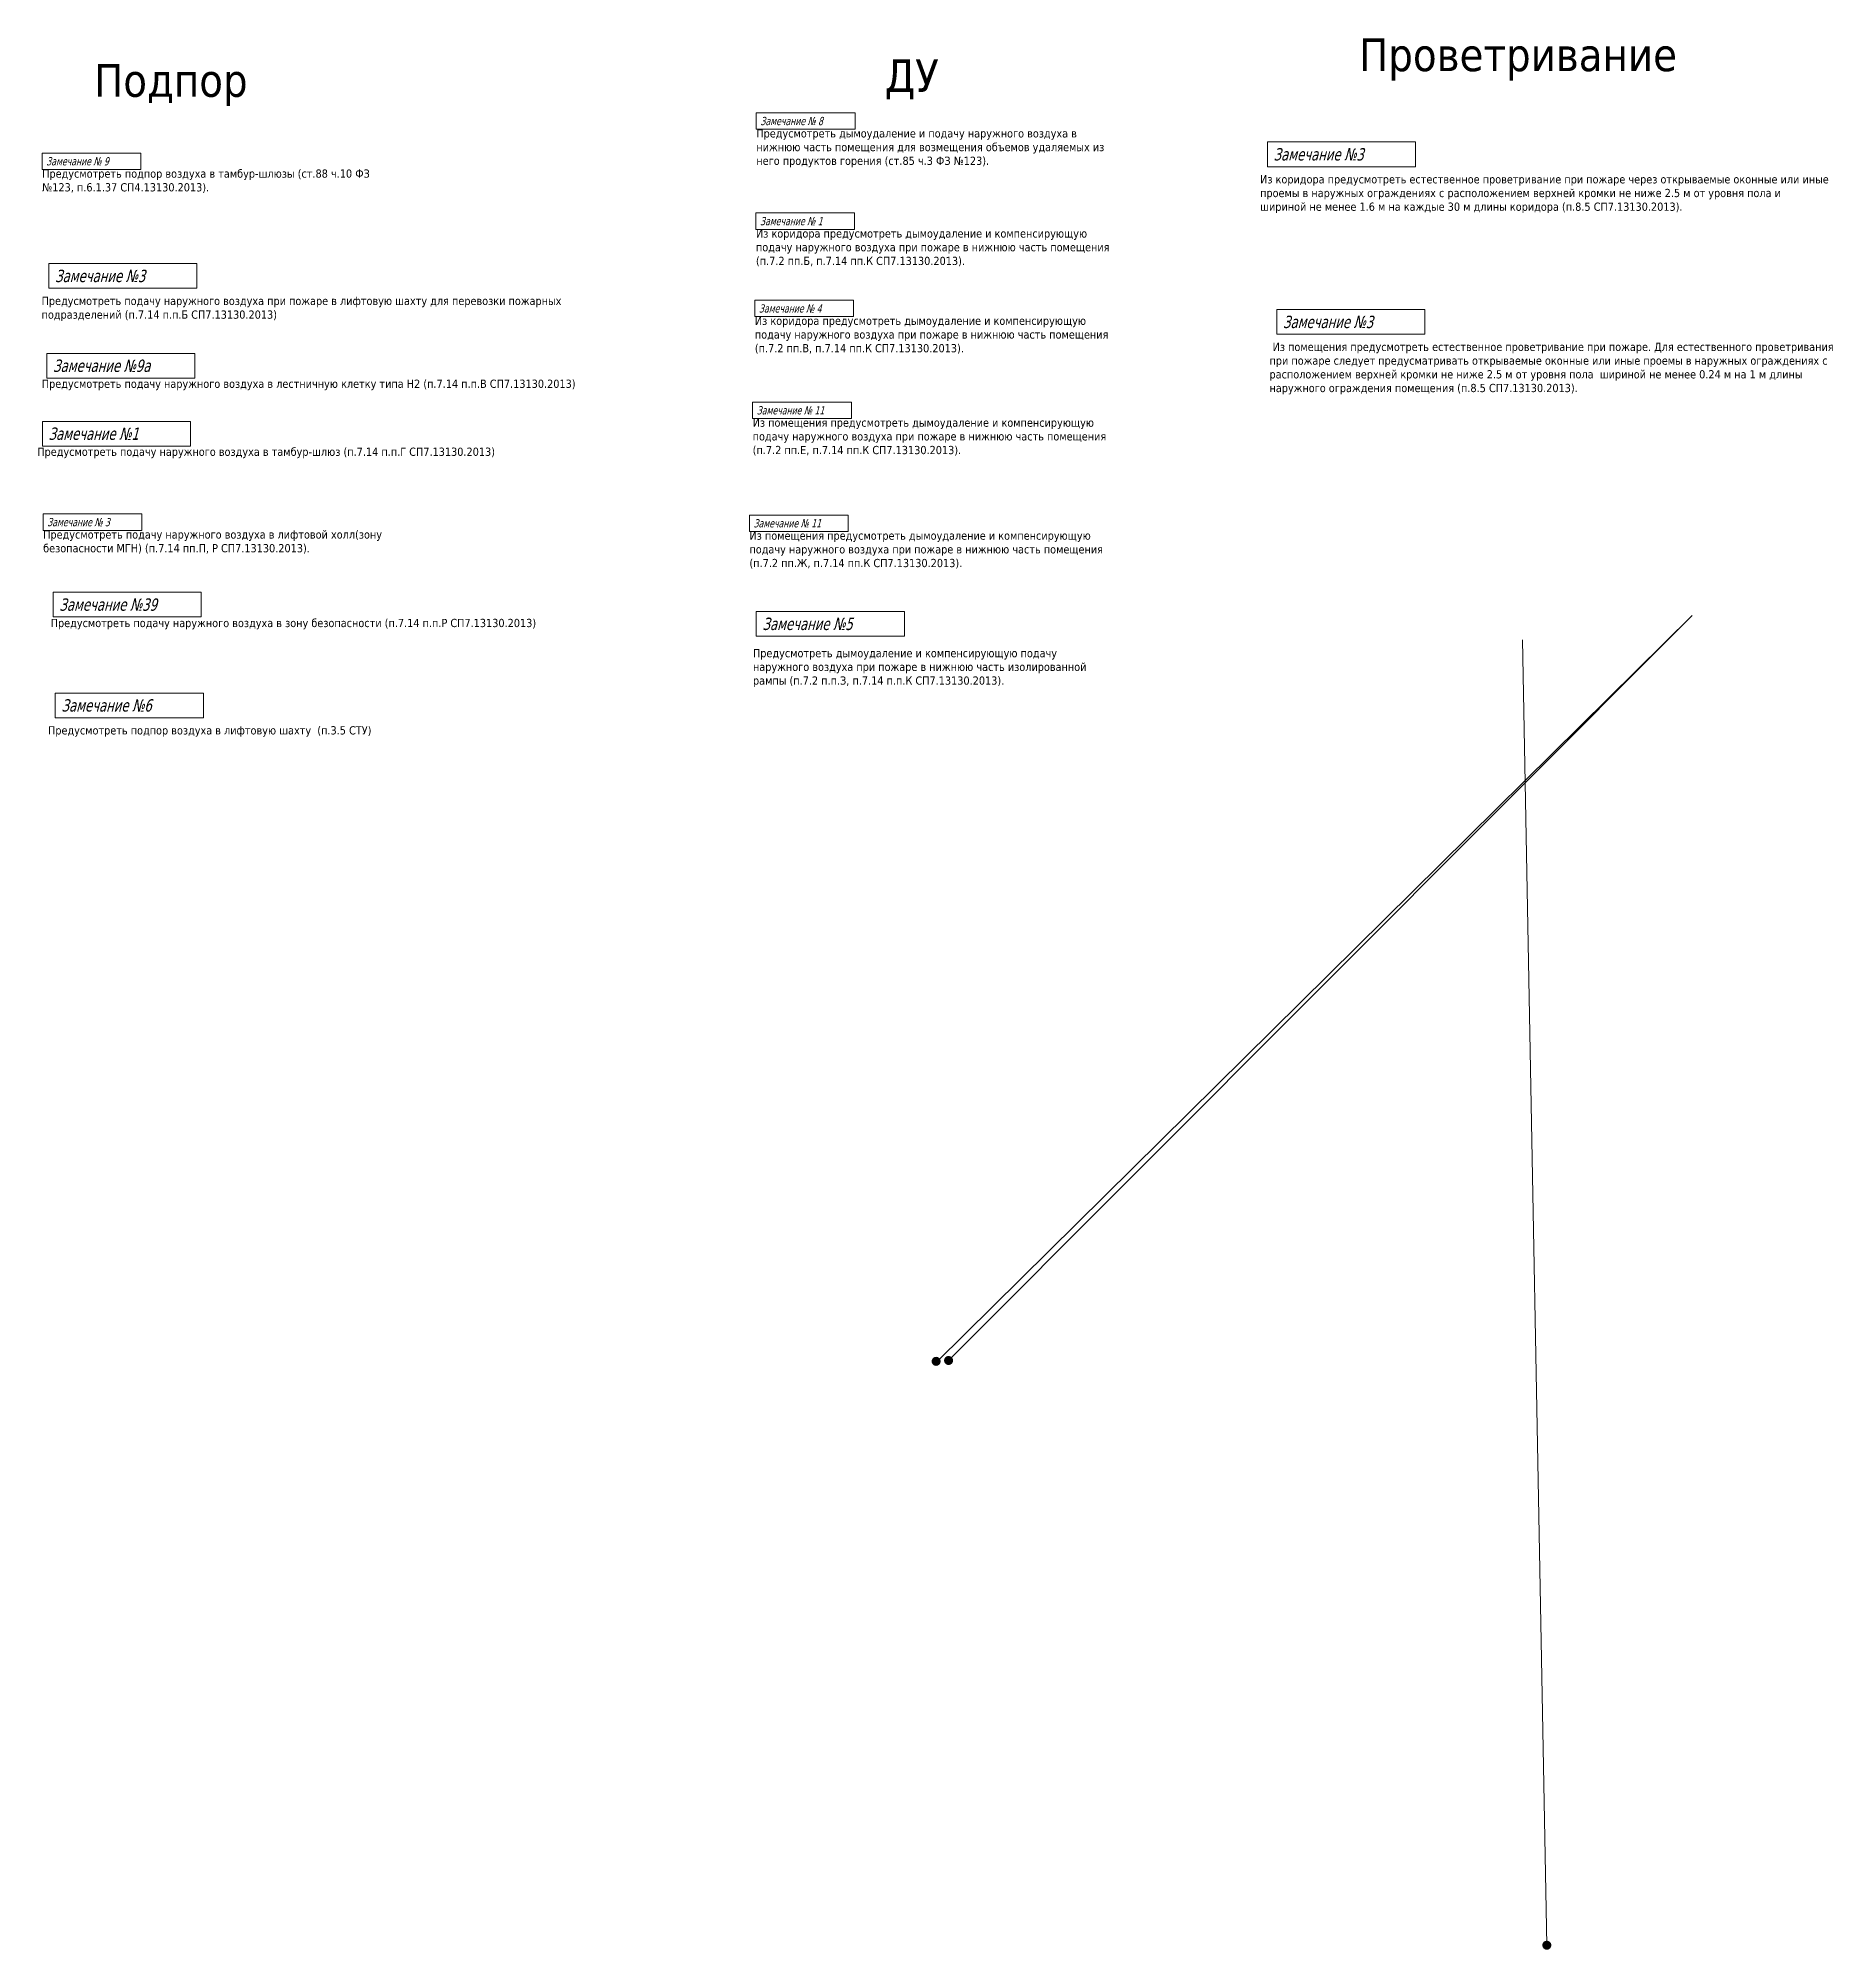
# Model space of a CAD drawing. Header units: millimetres. Extents: x -783640 to 8156175, y -1575894 to 1845315.
# Drawn here: x -259366 to -128464, y 759940 to 899419 of the extents above; entities that cross this region are included whole.
import ezdxf

# ---------------------------------------------------------------- set-up
doc = ezdxf.new("R2010")
doc.units = ezdxf.units.MM
doc.layers.add('экспертиза ДУ', color=1, linetype='Continuous', lineweight=0)
doc.layers.add('экспертиза ДУ пояснения', color=6, linetype='Continuous', lineweight=0)
doc.styles.add('ЭКСПЕРТИЗА', font='tahoma.ttf')

msp = doc.modelspace()

# ---------------------------------------------------------------- texts
at = {"layer": 'экспертиза ДУ', "style": 'ЭКСПЕРТИЗА', "oblique": 14.99998, "width": 0.8}
for s, p in [('Замечание № 8', (-206685, 893077)), ('Замечание № 9', (-258780, 890143)), ('Замечание № 1', (-206713, 885773)), ('Замечание № 4', (-206792, 879403)), ('Замечание № 11', (-206952, 871971)), ('Замечание № 3', (-258707, 863809)), ('Замечание № 11', (-207188, 863727))]:
    msp.add_text(s, height=600, dxfattribs=at).set_placement(p)
at = {"layer": 'экспертиза ДУ', "lineweight": 0, "style": 'ЭКСПЕРТИЗА', "oblique": 14.99998, "width": 0.8}
for s, p in [('Замечание №3', (-169254, 890497)), ('Замечание №3', (-258138, 881624)), ('Замечание №3', (-168568, 878269)), ('Замечание №9а', (-258285, 875071)), ('Замечание №1', (-258615, 870111)), ('Замечание №39', (-257826, 857643)), ('Замечание №5', (-206537, 856239)), ('Замечание №6', (-257669, 850288))]:
    msp.add_text(s, height=900, dxfattribs=at).set_placement(p)
at = {"layer": 'экспертиза ДУ', "ltscale": 100, "char_height": 600, "width": 26264.8, "attachment_point": 1, "style": 'ЭКСПЕРТИЗА'}
for s, insert in [('Предусмотреть дымоудаление и подачу наружного воздуха в нижнюю часть {\\A1;помещения }для возмещения объемов удаляемых из него продуктов горения (ст.85 ч.3 ФЗ №123){\\A1;.}', (-206985, 892777)), ('\\A1;Предусмотреть подпор воздуха в тамбур-шлюзы ({\\A0;ст.88 ч.10 ФЗ №123, п.6.1.37 СП4.13130.2013}).', (-259080, 889843)), ('\\A1;Из коридора предусмотреть дымоудаление и компенсирующую подачу наружного воздуха при пожаре в нижнюю часть помещения (п.7.2 пп.Б, п.7.14 пп.К СП7.13130.2013).', (-207013, 885473)), ('\\A1;Из коридора предусмотреть дымоудаление и компенсирующую подачу наружного воздуха при пожаре в нижнюю часть помещения (п.7.2 пп.В, п.7.14 пп.К СП7.13130.2013).', (-207092, 879103)), ('\\A1;Из помещения предусмотреть дымоудаление {\\A0;и компенсирующую подачу наружного воздуха при пожаре в нижнюю часть }помещения (п.7.2 пп.Е, п.7.14 пп.К СП7.13130.2013).', (-207252, 871671)), ('\\A1;Предусмотреть подачу наружного воздуха в лифтовой холл(зону безопасности МГН) ({\\A0;п.7.14 пп.П, Р СП7.13130.2013}).', (-259007, 863509)), ('\\A1;Из помещения предусмотреть дымоудаление {\\A0;и компенсирующую подачу наружного воздуха при пожаре в нижнюю часть }помещения (п.7.2 пп.Ж, п.7.14 пп.К СП7.13130.2013).', (-207488, 863427))]:
    msp.add_mtext(s, dxfattribs=dict(at, insert=insert))
at = {"layer": 'экспертиза ДУ', "color": 6, "ltscale": 100, "char_height": 600, "width": 41362.2, "attachment_point": 1, "style": 'ЭКСПЕРТИЗА'}
for s, insert in [('\\A1;{\\C256;Из коридора предусмотреть естественное проветривание при пожаре через\\A0; открываемые оконные или иные проемы в наружных ограждениях с расположением верхней кромки не ниже 2.5\\~м от уровня пола и шириной не менее 1.6\\~м на каждые 30\\~м длины коридора (п.8.5 СП7.13130.2013).}', (-170238, 889427)), ('\\C256;Предусмотреть подачу наружного воздуха при пожаре в лифтовую шахту для перевозки пожарных подразделений (п.7.14 п.п.Б СП7.13130.2013)', (-259122, 880554)), ('\\pt1800;{\\C256; Из помещения предусмотреть естественное проветривание при пожаре. Для естественного проветривания  при пожаре следует предусматривать открываемые оконные или иные проемы в наружных ограждениях с расположением верхней кромки не ниже 2.5\\~м от уровня пола  шириной не менее 0.24\\~м на 1\\~м длины наружного ограждения помещения (п.8.5 СП7.13130.2013).}', (-169552, 877198)), ('\\C256;Предусмотреть подачу наружного воздуха в лестничную клетку типа Н2 (п.7.14 п.п.В СП7.13130.2013)', (-259106, 874507)), ('\\C256;Предусмотреть подачу наружного воздуха в тамбур-шлюз (п.7.14 п.п.Г СП7.13130.2013)', (-259435, 869547)), ('\\C256;Предусмотреть подачу наружного воздуха в зону безопасности (п.7.14 п.п.Р СП7.13130.2013)', (-258457, 857052)), ('\\C256;Предусмотреть подпор воздуха в лифтовую шахту  (п.3.5 СТУ)', (-258653, 849218))]:
    msp.add_mtext(s, dxfattribs=dict(at, insert=insert))
at = {"layer": 'экспертиза ДУ', "lineweight": 0, "ltscale": 100, "insert": (-207229, 854851), "char_height": 600, "width": 24494.8, "attachment_point": 1, "style": 'ЭКСПЕРТИЗА'}
msp.add_mtext('Предусмотреть дымоудаление и компенсирующую подачу наружного воздуха при пожаре в нижнюю часть изолированной рампы (п.7.2 п.п.З, п.7.14 п.п.К СП7.13130.2013).', dxfattribs=at)
at = {"layer": 'экспертиза ДУ пояснения', "color": 30, "lineweight": 0, "char_height": 2400, "width": 41574.45, "attachment_point": 1, "style": 'ЭКСПЕРТИЗА'}
for s, insert in [('Проветривание', (-163015, 899419)), ('Подпор', (-255291, 897548)), ('ДУ', (-197613, 897887))]:
    msp.add_mtext(s, dxfattribs=dict(at, insert=insert))

# ---------------------------------------------------------------- hatches: boundary and pattern name
at = {"layer": 'экспертиза ДУ', "lineweight": 0}
h = msp.add_hatch(color=5, dxfattribs=at)
edge = h.paths.add_edge_path()
edge.add_arc((-193868, 802876), 333, 0, 360)
h = msp.add_hatch(color=30, dxfattribs=at)
edge = h.paths.add_edge_path()
edge.add_arc((-192961, 802938), 333, 0, 360)
h = msp.add_hatch(color=5, dxfattribs=at)
edge = h.paths.add_edge_path()
edge.add_arc((-149322, 760273), 333, 0, 360)

# ---------------------------------------------------------------- linework, layer by layer
at = {"layer": 'экспертиза ДУ', "elevation": 0}
for points in [[(-206985, 893977), (-199785, 893977), (-199785, 892777), (-206985, 892777), (-206985, 893977)], [(-207092, 880303), (-199892, 880303), (-199892, 879103), (-207092, 879103), (-207092, 880303)], [(-259007, 864709), (-251807, 864709), (-251807, 863509), (-259007, 863509), (-259007, 864709)], [(-151093, 855527), (-149324, 760286)]]:
    msp.add_lwpolyline(points, dxfattribs=at)
at = {"layer": 'экспертиза ДУ', "lineweight": 0, "elevation": 0}
for points in [[(-169704, 891847), (-158904, 891847), (-158904, 890047), (-169704, 890047), (-169704, 891847)], [(-258588, 882974), (-247788, 882974), (-247788, 881174), (-258588, 881174), (-258588, 882974)], [(-169018, 879619), (-158218, 879619), (-158218, 877819), (-169018, 877819), (-169018, 879619)]]:
    msp.add_lwpolyline(points, dxfattribs=at)
at = {"layer": 'экспертиза ДУ'}
for points in [[(-259080, 891043), (-251880, 891043), (-251880, 889843), (-259080, 889843), (-259080, 891043)], [(-207013, 886673), (-199813, 886673), (-199813, 885473), (-207013, 885473), (-207013, 886673)], [(-207252, 872871), (-200052, 872871), (-200052, 871671), (-207252, 871671), (-207252, 872871)], [(-207488, 864627), (-200288, 864627), (-200288, 863427), (-207488, 863427), (-207488, 864627)], [(-138728, 857300), (-193816, 802852)], [(-192943, 802954), (-138728, 857300)]]:
    msp.add_lwpolyline(points, dxfattribs=at)
at = {"layer": 'экспертиза ДУ', "lineweight": 0}
for points in [[(-258735, 876421), (-247935, 876421), (-247935, 874621), (-258735, 874621), (-258735, 876421)], [(-259065, 871461), (-248265, 871461), (-248265, 869661), (-259065, 869661), (-259065, 871461)], [(-258276, 858993), (-247476, 858993), (-247476, 857193), (-258276, 857193), (-258276, 858993)], [(-206987, 857589), (-196187, 857589), (-196187, 855789), (-206987, 855789), (-206987, 857589)], [(-258119, 851638), (-247319, 851638), (-247319, 849838), (-258119, 849838), (-258119, 851638)]]:
    msp.add_lwpolyline(points, dxfattribs=at)

msp.set_redraw_order([(e.dxf.handle, doc.entitydb.next_handle()) for e in msp.query("TEXT MTEXT ATTDEF DIMENSION ARC_DIMENSION")])  # texts and dimensions are drawn at this point

doc.saveas('drawing.dxf')
